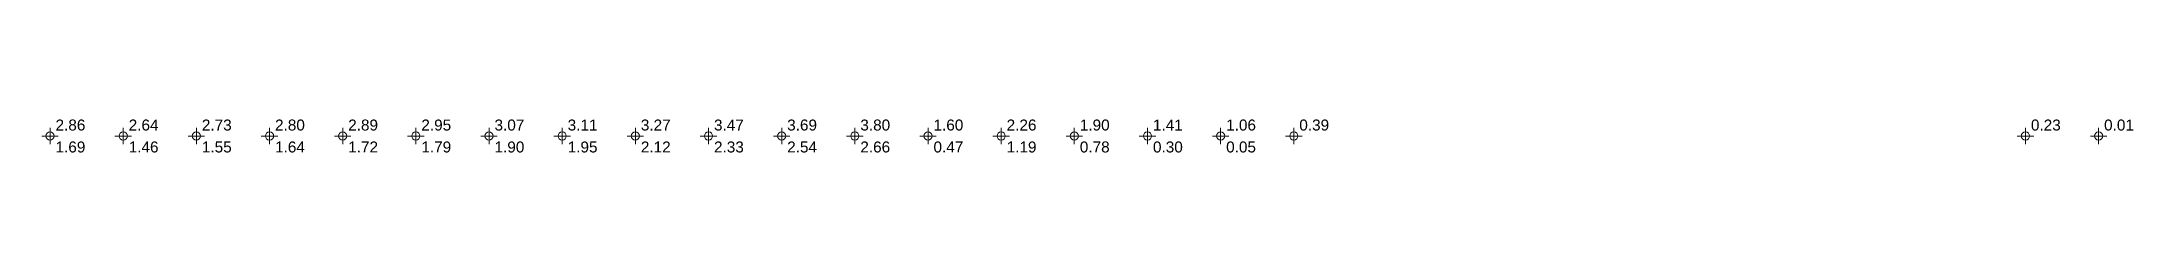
# Model space of a CAD drawing. Extents: x 64444 to 71224, y 9539 to 12461.
# Drawn here: x 64444 to 65874, y 11889 to 11911 of the extents above; entities that cross this region are included whole.
import ezdxf

# ---------------------------------------------------------------- set-up
doc = ezdxf.new("R2010")
doc.units = 0
doc.header["$MEASUREMENT"] = 0
doc.layers.get('0').update_dxf_attribs({"linetype": 'CONTINUOUS'})
doc.layers.add('scalars', color=7, linetype='CONTINUOUS', lineweight=9)
doc.styles.get("Standard").update_dxf_attribs({"font": 'arial.ttf'})

# ---------------------------------------------------------------- blocks, each defined once
blk = doc.blocks.new('SYMBOL')
at = {"color": 0}
for points in [[(-0.75, 0, 0), (0.75, 0, 0)], [(0, -0.75, 0), (0, 0.75, 0)]]:
    blk.add_polyline3d(points, dxfattribs=at)
blk.add_circle((0, 0), 0.375, dxfattribs=at)
for tag, p in [('VAL1', (0.5, 0.5)), ('VAL2', (0.5, -1.5))]:
    blk.add_attdef(tag, p, '', height=1, dxfattribs=at)

msp = doc.modelspace()

# ---------------------------------------------------------------- block references
at = {"layer": 'scalars', "xscale": 7.5, "yscale": 7.5}
for p, values in [((64450, 11900), {'VAL2': '1.69', 'VAL1': '2.86'}), ((64500, 11900), {'VAL2': '1.46', 'VAL1': '2.64'}), ((64550, 11900), {'VAL2': '1.55', 'VAL1': '2.73'}), ((64600, 11900), {'VAL2': '1.64', 'VAL1': '2.80'}), ((64650, 11900), {'VAL2': '1.72', 'VAL1': '2.89'}), ((64700, 11900), {'VAL2': '1.79', 'VAL1': '2.95'}), ((64750, 11900), {'VAL2': '1.90', 'VAL1': '3.07'}), ((64800, 11900), {'VAL2': '1.95', 'VAL1': '3.11'}), ((64850, 11900), {'VAL2': '2.12', 'VAL1': '3.27'}), ((64900, 11900), {'VAL2': '2.33', 'VAL1': '3.47'}), ((64950, 11900), {'VAL2': '2.54', 'VAL1': '3.69'}), ((65000, 11900), {'VAL2': '2.66', 'VAL1': '3.80'}), ((65050, 11900), {'VAL2': '0.47', 'VAL1': '1.60'}), ((65100, 11900), {'VAL2': '1.19', 'VAL1': '2.26'}), ((65150, 11900), {'VAL2': '0.78', 'VAL1': '1.90'}), ((65200, 11900), {'VAL2': '0.30', 'VAL1': '1.41'}), ((65250, 11900), {'VAL2': '0.05', 'VAL1': '1.06'})]:
    msp.add_blockref('SYMBOL', p, dxfattribs=at).add_auto_attribs(values)
at = {"layer": 'scalars'}
ref = msp.add_blockref('SYMBOL', (65300, 11900), dxfattribs=dict(at, xscale=7.5, yscale=7.5))
ref.add_attrib('VAL1', '0.39', (65303.75, 11903.75), dxfattribs={"layer": '0', "color": 0, "height": 7.5})
ref = msp.add_blockref('SYMBOL', (65800, 11900), dxfattribs=dict(at, xscale=7.5, yscale=7.5))
ref.add_attrib('VAL1', '0.23', (65803.75, 11903.75), dxfattribs={"layer": '0', "color": 0, "height": 7.5})
ref = msp.add_blockref('SYMBOL', (65850, 11900), dxfattribs=dict(at, xscale=7.5, yscale=7.5))
ref.add_attrib('VAL1', '0.01', (65853.75, 11903.75), dxfattribs={"layer": '0', "color": 0, "height": 7.5})

doc.saveas('drawing.dxf')
